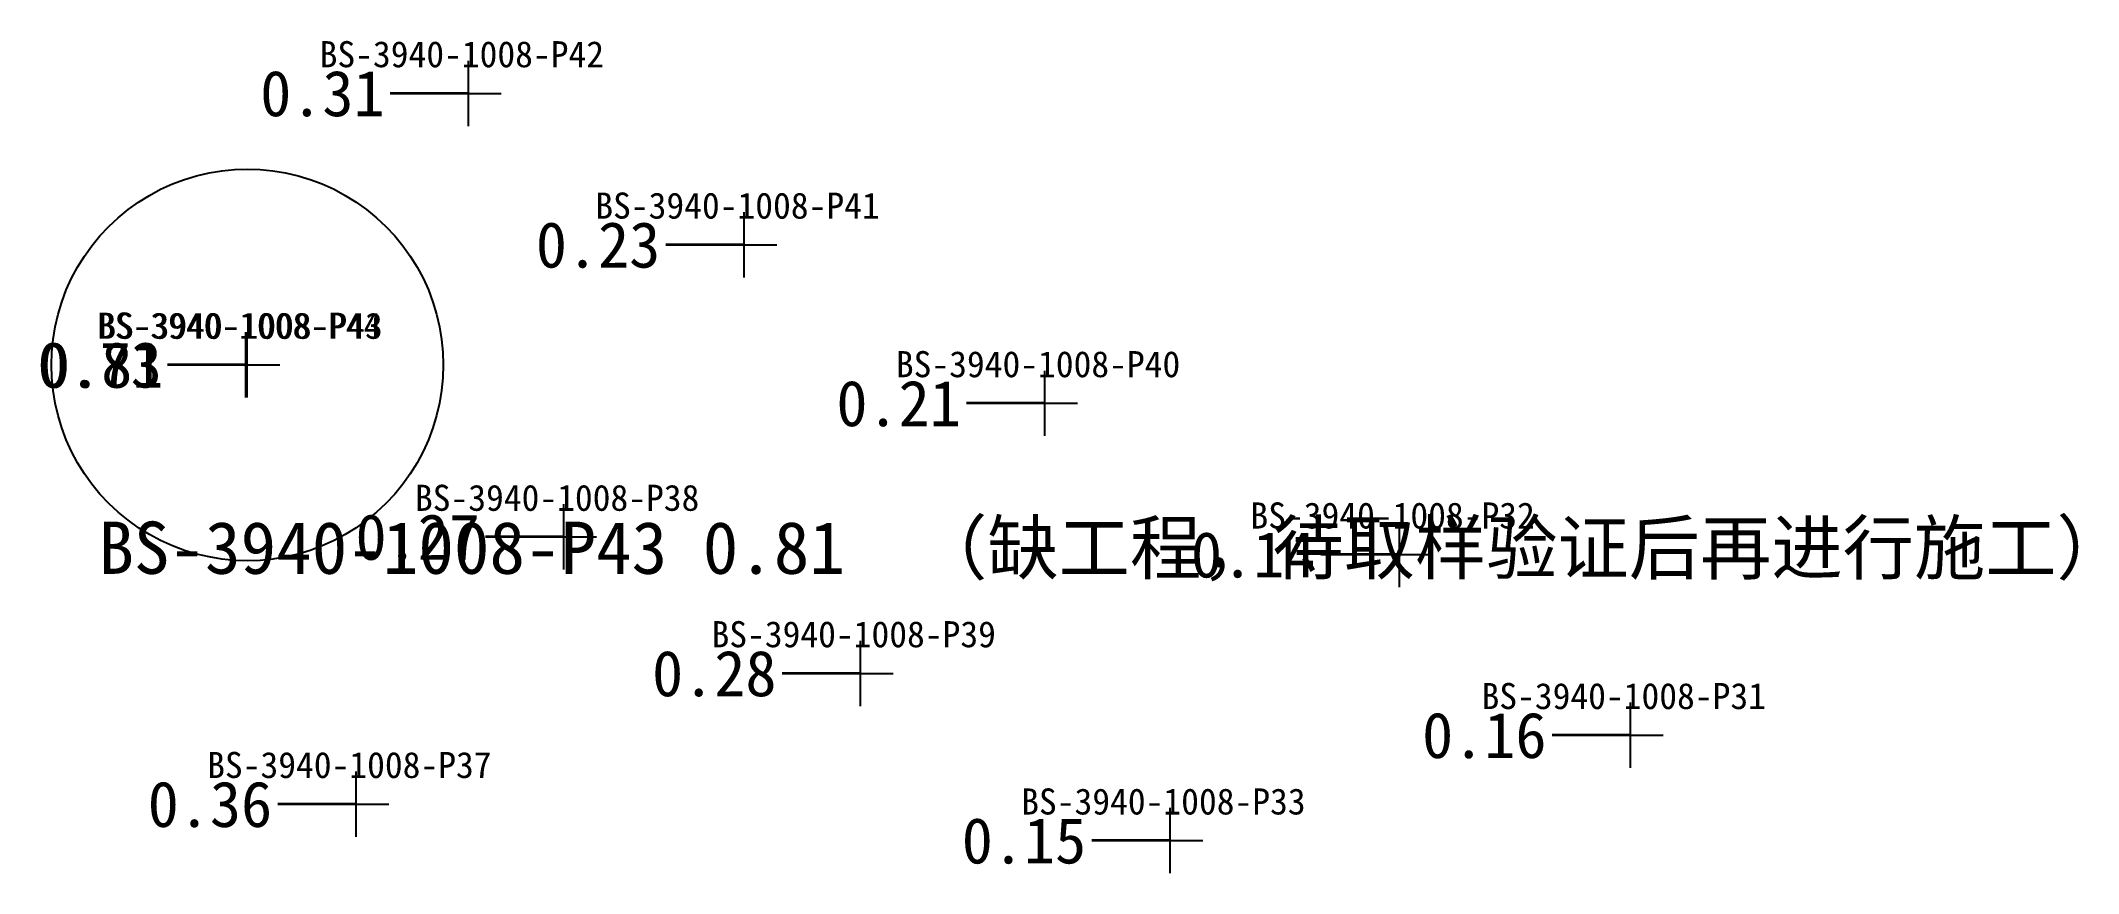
# Model space of a CAD drawing. Header units: metres. Extents: x 470001 to 470177, y 4349638 to 4349825.
# Drawn here: x 470085.68 to 470116.87, y 4349779.95 to 4349792.71 of the extents above; entities that cross this region are included whole.
import ezdxf

# ---------------------------------------------------------------- set-up
doc = ezdxf.new("R2010")
doc.units = ezdxf.units.M
for name, color, linetype in [('点', 7, 'Continuous'), ('缺工程待取样', 7, 'Continuous'), ('钻孔', 7, 'Continuous')]:
    doc.layers.add(name, color=color, linetype=linetype)
doc.styles.add('CN_TTF', font='simsunb.ttf')

msp = doc.modelspace()

# ---------------------------------------------------------------- texts
at = {"layer": '缺工程待取样', "color": 6, "style": 'CN_TTF'}
msp.add_text('BS-3940-1008-P43 0.81  （缺工程，待取样验证后再进行施工）', height=0.8, dxfattribs=at).set_placement((470086.56, 4349784.539))
at = {"layer": '钻孔', "color": 138, "true_color": 0x004c4c, "style": 'CN_TTF'}
for s, p in [('BS-3940-1008-P42', (470089.947, 4349792.299)), ('BS-3940-1008-P41', (470094.167, 4349789.98)), ('BS-3940-1008-P44', (470086.537, 4349788.142)), ('BS-3940-1008-P43', (470086.56, 4349788.139)), ('BS-3940-1008-P40', (470098.768, 4349787.551)), ('BS-3940-1008-P38', (470091.406, 4349785.504)), ('BS-3940-1008-P32', (470104.196, 4349785.233)), ('BS-3940-1008-P39', (470095.946, 4349783.414)), ('BS-3940-1008-P31', (470107.734, 4349782.467)), ('BS-3940-1008-P37', (470088.225, 4349781.411)), ('BS-3940-1008-P33', (470100.687, 4349780.852))]:
    msp.add_text(s, height=0.4, dxfattribs=at).set_placement(p)
at = {"layer": '钻孔', "color": 8, "style": 'CN_TTF'}
for s, p in [('0.31', (470089.037, 4349791.549)), ('0.23', (470093.257, 4349789.23)), ('0.21', (470097.858, 4349786.801)), ('0.27', (470090.496, 4349784.754)), ('0.14', (470103.286, 4349784.483)), ('0.28', (470095.036, 4349782.664)), ('0.16', (470106.824, 4349781.717)), ('0.36', (470087.315, 4349780.661)), ('0.15', (470099.777, 4349780.102))]:
    msp.add_text(s, height=0.7, dxfattribs=at).set_placement(p)
at = {"layer": '钻孔', "color": 4, "style": 'CN_TTF'}
for s, p in [('0.73', (470085.627, 4349787.392)), ('0.81', (470085.65, 4349787.389))]:
    msp.add_text(s, height=0.7, dxfattribs=at).set_placement(p)

# ---------------------------------------------------------------- linework, layer by layer
at = {"layer": '点', "color": 138, "true_color": 0x004c4c}
for p, q in [((470092.227, 4349791.399), (470092.227, 4349792.399)), ((470091.727, 4349791.899), (470092.727, 4349791.899)), ((470096.447, 4349789.08), (470096.447, 4349790.08)), ((470095.947, 4349789.58), (470096.947, 4349789.58)), ((470088.817, 4349787.242), (470088.817, 4349788.242)), ((470088.84, 4349787.239), (470088.84, 4349788.239)), ((470088.317, 4349787.742), (470089.317, 4349787.742)), ((470088.34, 4349787.739), (470089.34, 4349787.739)), ((470101.048, 4349786.651), (470101.048, 4349787.651)), ((470100.548, 4349787.151), (470101.548, 4349787.151)), ((470093.686, 4349784.604), (470093.686, 4349785.604)), ((470106.476, 4349784.333), (470106.476, 4349785.333)), ((470093.186, 4349785.104), (470094.186, 4349785.104)), ((470105.976, 4349784.833), (470106.976, 4349784.833)), ((470098.226, 4349782.514), (470098.226, 4349783.514)), ((470097.726, 4349783.014), (470098.726, 4349783.014)), ((470110.014, 4349781.567), (470110.014, 4349782.567)), ((470109.514, 4349782.067), (470110.514, 4349782.067)), ((470090.505, 4349780.511), (470090.505, 4349781.511)), ((470090.005, 4349781.011), (470091.005, 4349781.011)), ((470102.967, 4349779.952), (470102.967, 4349780.952)), ((470102.467, 4349780.452), (470103.467, 4349780.452))]:
    msp.add_line(p, q, dxfattribs=at)
at = {"layer": '缺工程待取样', "color": 6}
msp.add_lwpolyline([(470091.84, 4349787.739), (470091.834, 4349787.543), (470091.814, 4349787.347), (470091.782, 4349787.154), (470091.738, 4349786.963), (470091.681, 4349786.775), (470091.612, 4349786.591), (470091.531, 4349786.412), (470091.438, 4349786.239), (470091.334, 4349786.072), (470091.22, 4349785.913), (470091.096, 4349785.761), (470090.961, 4349785.618), (470090.818, 4349785.483), (470090.666, 4349785.359), (470090.507, 4349785.245), (470090.34, 4349785.141), (470090.167, 4349785.048), (470089.988, 4349784.967), (470089.804, 4349784.898), (470089.616, 4349784.841), (470089.425, 4349784.797), (470089.232, 4349784.765), (470089.036, 4349784.745), (470088.84, 4349784.739), (470088.644, 4349784.745), (470088.448, 4349784.765), (470088.255, 4349784.797), (470088.064, 4349784.841), (470087.876, 4349784.898), (470087.692, 4349784.967), (470087.513, 4349785.048), (470087.34, 4349785.141), (470087.173, 4349785.245), (470087.014, 4349785.359), (470086.862, 4349785.483), (470086.719, 4349785.618), (470086.584, 4349785.761), (470086.46, 4349785.913), (470086.346, 4349786.072), (470086.242, 4349786.239), (470086.149, 4349786.412), (470086.068, 4349786.591), (470085.999, 4349786.775), (470085.942, 4349786.963), (470085.898, 4349787.154), (470085.866, 4349787.347), (470085.846, 4349787.543), (470085.84, 4349787.739), (470085.846, 4349787.935), (470085.866, 4349788.131), (470085.898, 4349788.324), (470085.942, 4349788.515), (470085.999, 4349788.703), (470086.068, 4349788.887), (470086.149, 4349789.066), (470086.242, 4349789.239), (470086.346, 4349789.406), (470086.46, 4349789.565), (470086.584, 4349789.717), (470086.719, 4349789.86), (470086.862, 4349789.995), (470087.014, 4349790.119), (470087.173, 4349790.233), (470087.34, 4349790.337), (470087.513, 4349790.43), (470087.692, 4349790.511), (470087.876, 4349790.58), (470088.064, 4349790.637), (470088.255, 4349790.681), (470088.448, 4349790.713), (470088.644, 4349790.733), (470088.84, 4349790.739), (470089.036, 4349790.733), (470089.232, 4349790.713), (470089.425, 4349790.681), (470089.616, 4349790.637), (470089.804, 4349790.58), (470089.988, 4349790.511), (470090.167, 4349790.43), (470090.34, 4349790.337), (470090.507, 4349790.233), (470090.666, 4349790.119), (470090.818, 4349789.995), (470090.961, 4349789.86), (470091.096, 4349789.717), (470091.22, 4349789.565), (470091.334, 4349789.406), (470091.438, 4349789.239), (470091.531, 4349789.066), (470091.612, 4349788.887), (470091.681, 4349788.703), (470091.738, 4349788.515), (470091.782, 4349788.324), (470091.814, 4349788.131), (470091.834, 4349787.935), (470091.84, 4349787.739)], close=True, dxfattribs=at)
at = {"layer": '钻孔', "color": 8, "lineweight": 35}
for p, q in [((470092.227, 4349791.899), (470091.027, 4349791.899)), ((470096.447, 4349789.58), (470095.247, 4349789.58)), ((470101.048, 4349787.151), (470099.848, 4349787.151)), ((470093.686, 4349785.104), (470092.486, 4349785.104)), ((470106.476, 4349784.833), (470105.276, 4349784.833)), ((470098.226, 4349783.014), (470097.026, 4349783.014)), ((470110.014, 4349782.067), (470108.814, 4349782.067)), ((470090.505, 4349781.011), (470089.305, 4349781.011)), ((470102.967, 4349780.452), (470101.767, 4349780.452))]:
    msp.add_line(p, q, dxfattribs=at)
at = {"layer": '钻孔', "color": 4, "lineweight": 35}
for p, q in [((470088.817, 4349787.742), (470087.617, 4349787.742)), ((470088.84, 4349787.739), (470087.64, 4349787.739))]:
    msp.add_line(p, q, dxfattribs=at)

msp.set_redraw_order([(e.dxf.handle, doc.entitydb.next_handle()) for e in msp.query("TEXT MTEXT ATTDEF DIMENSION ARC_DIMENSION")])  # texts and dimensions are drawn at this point

doc.saveas('drawing.dxf')
